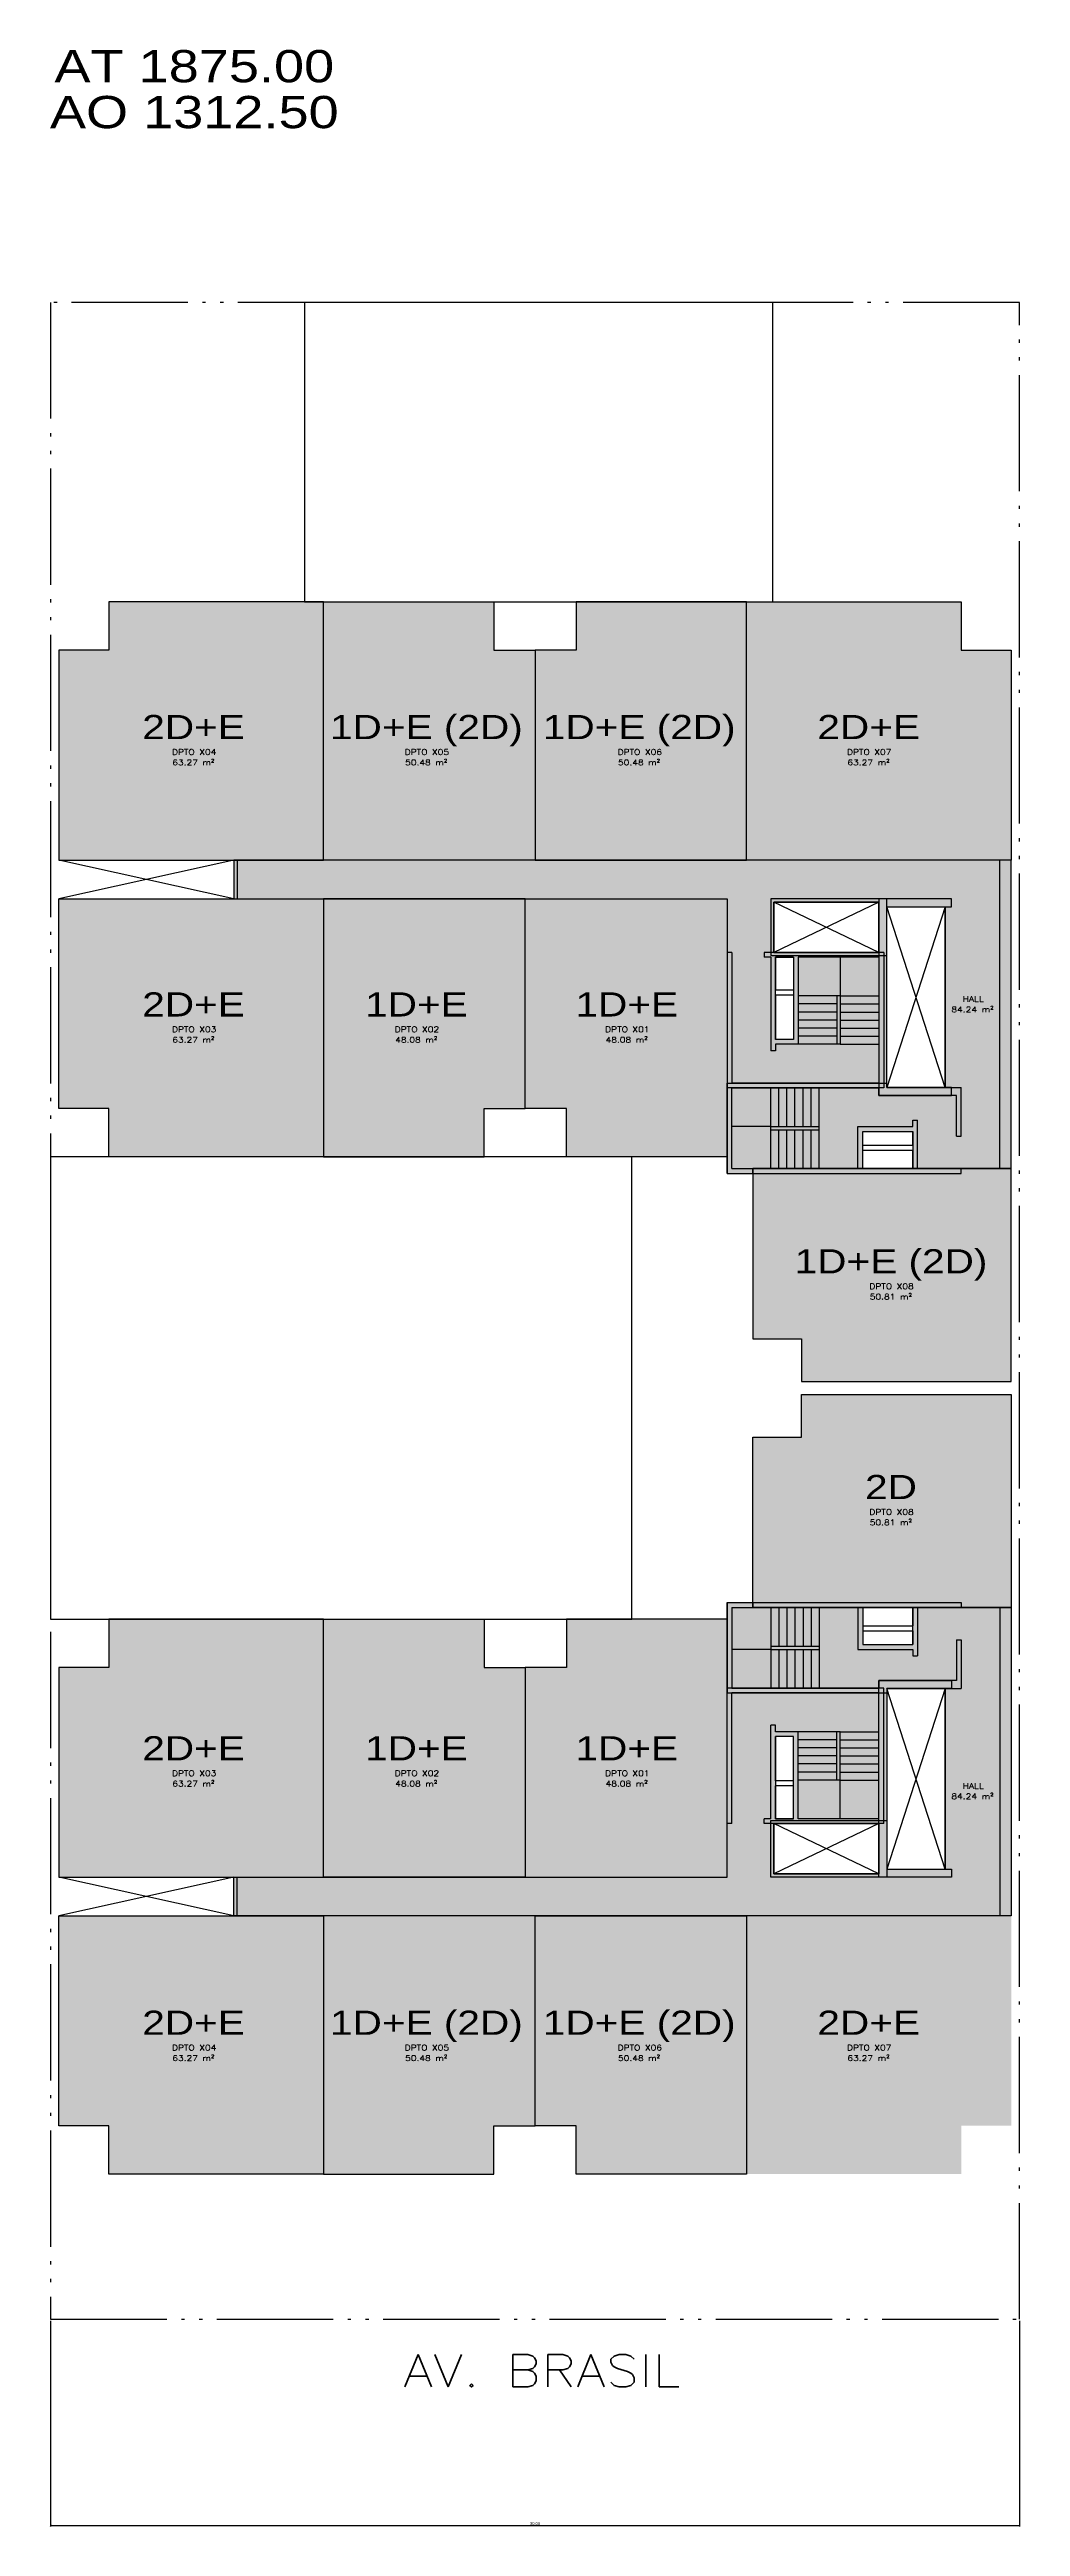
# Model space of a CAD drawing. Header units: metres. Extents: x 279728 to 280328, y 8661744 to 8661821.
# Drawn here: x 280297.6 to 280327.6, y 8661744.3 to 8661821.1 of the extents above; entities outside this region: 1.
import ezdxf
from ezdxf.enums import TextEntityAlignment as Align

# ---------------------------------------------------------------- set-up
doc = ezdxf.new("R2010")
doc.units = ezdxf.units.M
doc.header["$LTSCALE"] = 0.15
doc.header["$PDMODE"] = 35
doc.header["$PDSIZE"] = 0.015
doc.linetypes.add('ACAD_ISO04W100', pattern=[30, 24, -3, 0, -3])
doc.linetypes.add('ACAD_ISO05W100', pattern=[33, 24, -3, 0, -3, 0, -3])
doc.layers.get('0').update_dxf_attribs({"linetype": 'CONTINUOUS'})
doc.layers.get('DEFPOINTS').update_dxf_attribs({"linetype": 'CONTINUOUS'})
for name, color, linetype in [('LINEA PERIMETRAL LEVANTAMIENTO', 3, 'ACAD_ISO05W100'), ('MA_0.10', 1, 'CONTINUOUS'), ('MA_0.20', 2, 'CONTINUOUS'), ('MA_0.40', 4, 'CONTINUOUS'), ('MA_MUROS', 5, 'CONTINUOUS'), ('MA_TEXTO 1', 3, 'CONTINUOUS')]:
    doc.layers.add(name, color=color, linetype=linetype)
doc.layers.add('MA_AREAS', color=113, linetype='CONTINUOUS', plot=False)
doc.styles.add('arial', font='')
doc.styles.add('ROMANS', font='romans.shx')
doc.styles.add('SAS', font='sanss___.ttf')
doc.styles.get('arial').set_extended_font_data('Gill Sans')
doc.dimstyles.new('PLANTA 75', dxfattribs={"dimtxt": 0.13, "dimasz": 0.06, "dimexe": 0.035, "dimexo": 0.05, "dimgap": 0.0075, "dimtad": 1, "dimrnd": 0.0001, "dimzin": 4, "dimdsep": 46, "dimtxsty": 'arial', "dimblk1": 'ARCHTICK', "dimblk2": 'ARCHTICK', "dimsah": 1, "dimcen": 2.5, "dimclrd": 1, "dimclre": 1, "dimclrt": 2, "dimadec": 0, "dimazin": 0, "dimtfac": 1, "dimtofl": 0, "dimtmove": 2, "dimatfit": 3, "dimfxl": 0.1, "dimtolj": 1, "dimtzin": 1, "dimlwd": -1, "dimlwe": -1, "dimarcsym": 0})

# ---------------------------------------------------------------- blocks, each defined once
blk = doc.blocks.new('A$C601166A1')
at = {"layer": 'MA_0.10', "ltscale": 0.25}
for p, q in [((0.2, 5.85), (0.2, 0.25)), ((0.2, 0.25), (2, 5.85)), ((0.2, 5.85), (2, 0.25))]:
    blk.add_line(p, q, dxfattribs=at)
at = {"layer": 'MA_MUROS', "ltscale": 0.25}
blk.add_lwpolyline([(0, 6.1), (0, 5.85), (2, 5.85), (2, 0.25), (0, 0.25), (0, 0), (2.25, 0), (2.25, 6.1)], close=True, dxfattribs=at)
blk = doc.blocks.new('A$C3ce1773a')
at = {"layer": 'MA_0.10', "ltscale": 0.25}
for p, q in [((4.4, 2.65), (4.4, 1.45)), ((4.65, 2.65), (4.65, 1.45)), ((4.9, 2.65), (4.9, 1.45)), ((5.15, 2.65), (5.15, 1.45)), ((5.4, 2.65), (5.4, 1.45)), ((5.65, 2.65), (5.65, 1.45)), ((5.9, 2.65), (5.9, 1.45)), ((5.9, 1.45), (4.4, 1.45)), ((4.4, 1.45), (4.4, 1.35)), ((5.9, 1.35), (4.4, 1.35)), ((4.4, 1.35), (4.4, 0.15)), ((4.65, 1.35), (4.65, 0.15)), ((4.9, 1.35), (4.9, 0.15)), ((5.15, 1.35), (5.15, 0.15)), ((5.4, 1.35), (5.4, 0.15)), ((5.65, 1.35), (5.65, 0.15)), ((5.9, 1.45), (5.9, 1.35)), ((5.9, 1.35), (7.1, 1.35)), ((5.9, 1.35), (5.9, 0.15))]:
    blk.add_line(p, q, dxfattribs=at)
at = {"layer": 'MA_MUROS', "ltscale": 0.25}
for p, q in [((7.25, 2.8), (0, 2.8)), ((0, 2.8), (0, 2.65)), ((1.35, 2.65), (0, 2.65)), ((1.35, 2.65), (1.35, 1.15)), ((3.05, 2.65), (1.5, 2.65)), ((1.5, 2.65), (1.5, 2.075)), ((3.05, 2.65), (3.05, 2.075)), ((7.1, 2.65), (3.2, 2.65)), ((3.2, 2.65), (3.2, 1.35)), ((7.1, 2.65), (7.1, 0.15)), ((7.25, 2.8), (7.25, 0)), ((0.15, 1.65), (0, 1.65)), ((0, 1.65), (0, 0.14)), ((0.15, 1.65), (0.15, 0.39)), ((3.05, 2.075), (1.5, 2.075)), ((1.5, 1.925), (1.5, 1.5)), ((3.05, 1.925), (1.5, 1.925)), ((3.05, 1.925), (3.05, 1.5)), ((1.5, 1.15), (1.35, 1.15)), ((3.05, 1.5), (1.5, 1.5)), ((3.2, 1.35), (1.5, 1.35)), ((1.5, 1.35), (1.5, 1.15)), ((2.3, 0.14), (0, 0.14)), ((0.15, 0.39), (2.55, 0.39)), ((2.3, 0.14), (2.3, 0)), ((2.55, 0.39), (2.55, 0.15)), ((7.1, 0.15), (2.55, 0.15)), ((7.25, 0), (2.3, 0))]:
    blk.add_line(p, q, dxfattribs=at)
blk = doc.blocks.new('A$C3902015f')
at = {"layer": 'MA_0.10', "ltscale": 0.25}
for p, q in [((1.35, 4.51), (1.35, 5.71)), ((1.6, 4.51), (1.6, 5.71)), ((1.85, 4.51), (1.85, 5.71)), ((2.1, 4.51), (2.1, 5.71)), ((2.35, 4.51), (2.35, 5.71)), ((2.6, 4.51), (2.6, 5.71)), ((2.85, 4.51), (2.85, 5.71)), ((1.35, 4.51), (1.35, 4.41)), ((2.85, 4.51), (1.35, 4.51)), ((2.85, 4.41), (1.35, 4.41)), ((1.35, 4.41), (1.35, 3.21)), ((1.6, 4.41), (1.6, 3.21)), ((1.85, 4.41), (1.85, 3.21)), ((2.1, 4.41), (2.1, 3.21)), ((2.35, 4.41), (2.35, 3.21)), ((2.6, 4.41), (2.6, 3.21)), ((2.85, 4.51), (2.85, 4.41)), ((4.05, 4.51), (2.85, 4.51)), ((2.85, 4.41), (2.85, 3.21))]:
    blk.add_line(p, q, dxfattribs=at)
at = {"layer": 'MA_MUROS', "ltscale": 0.25}
for p, q in [((0, 5.86), (0, 1.01)), ((4.2, 5.86), (0, 5.86)), ((0.15, 5.71), (0.15, 1.16)), ((4.05, 5.71), (0.15, 5.71)), ((4.05, 5.71), (4.05, 3.21)), ((4.2, 5.86), (4.2, 2.16)), ((1.35, 3.21), (1.35, 2.51)), ((4.05, 3.21), (1.35, 3.21)), ((1.15, 2.51), (1.15, 2.36)), ((1.35, 2.51), (1.15, 2.51)), ((4.05, 2.36), (1.15, 2.36)), ((1.5, 3.06), (1.5, 2.51)), ((2.875, 3.06), (1.5, 3.06)), ((2.875, 2.51), (1.5, 2.51)), ((2.875, 3.06), (2.875, 2.51)), ((4.05, 3.06), (3.025, 3.06)), ((3.025, 3.06), (3.025, 2.51)), ((4.05, 2.51), (3.025, 2.51)), ((4.05, 3.06), (4.05, 2.51)), ((4.05, 2.36), (4.05, 2.16)), ((4.2, 2.16), (4.05, 2.16)), ((4.2, 1.01), (0, 1.01)), ((4.2, 1.16), (0.15, 1.16)), ((4.2, 1.16), (4.2, 1.01))]:
    blk.add_line(p, q, dxfattribs=at)
blk = doc.blocks.new('_ARCHTICK')
at = {"color": 0, "linetype": 'ByBlock', "const_width": 0.15}
blk.add_lwpolyline([(-0.5, -0.5), (0.5, 0.5)], dxfattribs=at)
blk = doc.blocks.new('*D219')
at = {"layer": 'DEFPOINTS', "color": 0, "ltscale": 0.25}
for p in [(280297.606, 8661750.744), (280327.606, 8661750.744), (280327.606, 8661744.359)]:
    blk.add_point(p, dxfattribs=at)
at = {"layer": 'MA_AREAS', "color": 1, "ltscale": 0.25}
for p, q in [((280297.606, 8661750.694), (280297.606, 8661744.324)), ((280327.606, 8661750.694), (280327.606, 8661744.324)), ((280297.606, 8661744.359), (280327.606, 8661744.359))]:
    blk.add_line(p, q, dxfattribs=at)
at = {"layer": 'MA_AREAS', "color": 1, "ltscale": 0.25, "xscale": 0.06, "yscale": 0.06, "zscale": 0.06, "rotation": 180}
blk.add_blockref('_ARCHTICK', (280297.606, 8661744.359), dxfattribs=at)
at = {"layer": 'MA_AREAS', "color": 1, "ltscale": 0.25, "xscale": 0.06, "yscale": 0.06, "zscale": 0.06}
blk.add_blockref('_ARCHTICK', (280327.606, 8661744.359), dxfattribs=at)
at = {"layer": 'MA_AREAS', "color": 2, "ltscale": 0.25, "insert": (280312.606, 8661744.412), "char_height": 0.09, "attachment_point": 5, "style": 'arial'}
blk.add_mtext('\\A1;30.00', dxfattribs=at)

msp = doc.modelspace()

# ---------------------------------------------------------------- hatches: boundary and pattern name
at = {"ltscale": 0.25, "true_color": 0xebf2e3}
h = msp.add_hatch(color=7, dxfattribs=at)
h.dxf.hatch_style = 1
h.paths.add_polyline_path([(280297.856, 8661795.964), (280306.056, 8661795.964), (280306.056, 8661803.964), (280299.406, 8661803.964), (280299.406, 8661802.464), (280297.856, 8661802.464)])
at = {"ltscale": 0.25, "true_color": 0xfff7e0}
h = msp.add_hatch(color=7, dxfattribs=at)
h.dxf.hatch_style = 1
h.paths.add_polyline_path([(280312.606, 8661795.964), (280306.056, 8661795.964), (280306.056, 8661803.964), (280311.331, 8661803.964), (280311.331, 8661802.464), (280312.606, 8661802.464)])
h = msp.add_hatch(color=7, dxfattribs=at)
h.dxf.hatch_style = 1
h.paths.add_polyline_path([(280312.606, 8661795.964), (280319.156, 8661795.964), (280319.156, 8661803.964), (280313.881, 8661803.964), (280313.881, 8661802.464), (280312.606, 8661802.464)])
at = {"ltscale": 0.25, "true_color": 0xebf2e3}
h = msp.add_hatch(color=7, dxfattribs=at)
h.dxf.hatch_style = 1
h.paths.add_polyline_path([(280327.356, 8661795.964), (280319.156, 8661795.964), (280319.156, 8661803.964), (280325.806, 8661803.964), (280325.806, 8661802.464), (280327.356, 8661802.464)])
at = {"ltscale": 0.25, "true_color": 0xe3e3e3}
h = msp.add_hatch(color=254, dxfattribs=at)
h.dxf.hatch_style = 1
h.paths.add_polyline_path([(280303.281, 8661795.964), (280303.281, 8661794.764), (280318.556, 8661794.764), (280318.556, 8661786.254), (280319.356, 8661786.254), (280319.356, 8661786.404), (280322.756, 8661786.404), (280322.756, 8661787.554), (280324.306, 8661787.554), (280324.306, 8661786.404), (280327.356, 8661786.404), (280327.356, 8661795.964)])
h.paths.add_polyline_path([(280323.506, 8661794.514), (280325.306, 8661794.514), (280325.306, 8661788.914), (280323.506, 8661788.914)], flags=16)
h.paths.add_polyline_path([(280320.056, 8661792.954), (280320.606, 8661792.954), (280320.606, 8661790.404), (280320.056, 8661790.404)], flags=16)
h.paths.add_polyline_path([(280320.006, 8661794.664), (280323.256, 8661794.664), (280323.256, 8661793.104), (280320.006, 8661793.104)], flags=16)
at = {"ltscale": 0.25, "true_color": 0xebf2e3}
h = msp.add_hatch(color=7, dxfattribs=at)
h.dxf.hatch_style = 1
h.paths.add_polyline_path([(280297.856, 8661794.764), (280306.056, 8661794.764), (280306.056, 8661786.764), (280299.406, 8661786.764), (280299.406, 8661788.264), (280297.856, 8661788.264)])
at = {"ltscale": 0.25, "true_color": 0xd0dfeb}
h = msp.add_hatch(color=254, dxfattribs=at)
h.dxf.hatch_style = 1
h.paths.add_polyline_path([(280312.306, 8661794.764), (280306.056, 8661794.764), (280306.056, 8661786.764), (280311.031, 8661786.764), (280311.031, 8661788.264), (280312.306, 8661788.264)])
h = msp.add_hatch(color=254, dxfattribs=at)
h.dxf.hatch_style = 1
h.paths.add_polyline_path([(280312.306, 8661794.764), (280318.556, 8661794.764), (280318.556, 8661786.764), (280313.581, 8661786.764), (280313.581, 8661788.264), (280312.306, 8661788.264)])
at = {"ltscale": 0.25, "true_color": 0xfff7e0}
h = msp.add_hatch(color=7, dxfattribs=at)
h.dxf.hatch_style = 1
h.paths.add_polyline_path([(280327.356, 8661779.804), (280327.356, 8661786.404), (280319.356, 8661786.404), (280319.356, 8661781.129), (280320.856, 8661781.129), (280320.856, 8661779.804)])
h = msp.add_hatch(color=7, dxfattribs=at)
h.dxf.hatch_style = 1
h.paths.add_polyline_path([(280327.356, 8661779.404), (280327.356, 8661772.804), (280319.356, 8661772.804), (280319.356, 8661778.079), (280320.856, 8661778.079), (280320.856, 8661779.404)])
at = {"ltscale": 0.25, "true_color": 0xe7e7e4}
h = msp.add_hatch(color=254, dxfattribs=at)
h.dxf.hatch_style = 1
h.paths.add_polyline_path([(279729.638, 8661747.079), (279729.477, 8661748.268), (279743.549, 8661750.173), (279743.455, 8661750.867), (279745.734, 8661751.176), (279745.808, 8661750.631), (279746.204, 8661750.684), (279746.13, 8661751.229), (279745.889, 8661753.013), (279743.213, 8661752.651), (279742.824, 8661755.524), (279746.986, 8661756.088), (279747.409, 8661752.967), (279748.413, 8661753.103), (279748.01, 8661756.075), (279748.159, 8661756.096), (279746.468, 8661768.582), (279745.774, 8661768.488), (279745.466, 8661770.767), (279746.011, 8661770.841), (279745.909, 8661771.594), (279743.121, 8661772.801), (279743.098, 8661772.975), (279737.785, 8661775.277), (279727.734, 8661773.916), (279727.573, 8661775.105), (279736.151, 8661776.267), (279736.137, 8661776.366), (279738.257, 8661776.653), (279747.373, 8661772.703), (279750.461, 8661749.899)])
at = {"ltscale": 0.25, "true_color": 0xe3e3e3}
h = msp.add_hatch(color=254, dxfattribs=at)
h.dxf.hatch_style = 1
h.paths.add_polyline_path([(280320.006, 8661764.544), (280323.256, 8661764.544), (280323.256, 8661766.104), (280320.006, 8661766.104)], flags=16)
h.paths.add_polyline_path([(280323.506, 8661764.694), (280325.306, 8661764.694), (280325.306, 8661770.294), (280323.506, 8661770.294)], flags=16)
h.paths.add_polyline_path([(280320.056, 8661766.254), (280320.606, 8661766.254), (280320.606, 8661768.804), (280320.056, 8661768.804)], flags=16)
h.paths.add_polyline_path([(280303.281, 8661763.244), (280303.281, 8661764.444), (280318.556, 8661764.444), (280318.556, 8661772.954), (280319.356, 8661772.954), (280319.356, 8661772.804), (280322.756, 8661772.804), (280322.756, 8661771.654), (280324.306, 8661771.654), (280324.306, 8661772.804), (280327.356, 8661772.804), (280327.356, 8661763.244)])
at = {"ltscale": 0.25, "true_color": 0xebf2e3}
h = msp.add_hatch(color=7, dxfattribs=at)
h.dxf.hatch_style = 1
h.paths.add_polyline_path([(280297.856, 8661764.444), (280306.056, 8661764.444), (280306.056, 8661772.444), (280299.406, 8661772.444), (280299.406, 8661770.944), (280297.856, 8661770.944)])
at = {"ltscale": 0.25, "true_color": 0xd0dfeb}
h = msp.add_hatch(color=254, dxfattribs=at)
h.dxf.hatch_style = 1
h.paths.add_polyline_path([(280312.306, 8661764.444), (280306.056, 8661764.444), (280306.056, 8661772.444), (280311.031, 8661772.444), (280311.031, 8661770.944), (280312.306, 8661770.944)])
h = msp.add_hatch(color=254, dxfattribs=at)
h.dxf.hatch_style = 1
h.paths.add_polyline_path([(280312.306, 8661764.444), (280318.556, 8661764.444), (280318.556, 8661772.444), (280313.581, 8661772.444), (280313.581, 8661770.944), (280312.306, 8661770.944)])
at = {"ltscale": 0.25, "true_color": 0xebf2e3}
h = msp.add_hatch(color=7, dxfattribs=at)
h.dxf.hatch_style = 1
h.paths.add_polyline_path([(280297.856, 8661763.244), (280306.056, 8661763.244), (280306.056, 8661755.244), (280299.406, 8661755.244), (280299.406, 8661756.744), (280297.856, 8661756.744)])
at = {"ltscale": 0.25, "true_color": 0xfff7e0}
h = msp.add_hatch(color=7, dxfattribs=at)
h.dxf.hatch_style = 1
h.paths.add_polyline_path([(280312.606, 8661763.244), (280306.056, 8661763.244), (280306.056, 8661755.244), (280311.331, 8661755.244), (280311.331, 8661756.744), (280312.606, 8661756.744)])
h = msp.add_hatch(color=7, dxfattribs=at)
h.dxf.hatch_style = 1
h.paths.add_polyline_path([(280312.606, 8661763.244), (280319.156, 8661763.244), (280319.156, 8661755.244), (280313.881, 8661755.244), (280313.881, 8661756.744), (280312.606, 8661756.744)])
at = {"ltscale": 0.25, "true_color": 0xebf2e3}
h = msp.add_hatch(color=7, dxfattribs=at)
h.dxf.hatch_style = 1
h.paths.add_polyline_path([(280327.356, 8661763.244), (280319.156, 8661763.244), (280319.156, 8661755.244), (280325.806, 8661755.244), (280325.806, 8661756.744), (280327.356, 8661756.744)])

# ---------------------------------------------------------------- linework, layer by layer
at = {"layer": 'LINEA PERIMETRAL LEVANTAMIENTO'}
msp.add_lwpolyline([(280327.606, 8661813.244), (280297.606, 8661813.244), (280297.606, 8661750.744), (280327.606, 8661750.744)], close=True, dxfattribs=at)
at = {"layer": 'MA_0.10', "ltscale": 0.25}
for p, q in [((280303.281, 8661795.964), (280297.856, 8661794.764)), ((280303.281, 8661794.764), (280297.856, 8661795.964)), ((280323.256, 8661794.664), (280320.006, 8661793.104)), ((280323.256, 8661793.104), (280320.006, 8661794.664)), ((280323.256, 8661764.544), (280320.006, 8661766.104)), ((280323.256, 8661766.104), (280320.006, 8661764.544)), ((280303.281, 8661763.244), (280297.856, 8661764.444)), ((280303.281, 8661764.444), (280297.856, 8661763.244))]:
    msp.add_line(p, q, dxfattribs=at)
for points in [[(280319.971, 8661813.244), (280305.471, 8661813.244), (280305.471, 8661803.964), (280319.971, 8661803.964)], [(280315.606, 8661786.764), (280297.606, 8661786.764), (280297.606, 8661772.444), (280315.606, 8661772.444)]]:
    msp.add_lwpolyline(points, close=True, dxfattribs=at)
at = {"layer": 'MA_0.20', "ltscale": 0.25}
for p, q in [((280303.281, 8661795.964), (280303.281, 8661794.764)), ((280303.381, 8661795.964), (280303.381, 8661794.764)), ((280303.281, 8661763.244), (280303.281, 8661764.444)), ((280303.381, 8661763.244), (280303.381, 8661764.444))]:
    msp.add_line(p, q, dxfattribs=at)
at = {"layer": 'MA_AREAS', "ltscale": 0.25}
for points in [[(280303.281, 8661795.964), (280303.281, 8661794.764), (280318.556, 8661794.764), (280318.556, 8661786.254), (280319.356, 8661786.254), (280319.356, 8661786.404), (280322.756, 8661786.404), (280322.756, 8661787.554), (280324.306, 8661787.554), (280324.306, 8661786.404), (280327.356, 8661786.404), (280327.356, 8661795.964)], [(280320.006, 8661794.664), (280323.256, 8661794.664), (280323.256, 8661793.104), (280320.006, 8661793.104)], [(280323.506, 8661794.514), (280325.306, 8661794.514), (280325.306, 8661788.914), (280323.506, 8661788.914)], [(280320.056, 8661792.954), (280320.606, 8661792.954), (280320.606, 8661790.404), (280320.056, 8661790.404)], [(280303.281, 8661763.244), (280303.281, 8661764.444), (280318.556, 8661764.444), (280318.556, 8661772.954), (280319.356, 8661772.954), (280319.356, 8661772.804), (280322.756, 8661772.804), (280322.756, 8661771.654), (280324.306, 8661771.654), (280324.306, 8661772.804), (280327.356, 8661772.804), (280327.356, 8661763.244)], [(280323.506, 8661764.694), (280325.306, 8661764.694), (280325.306, 8661770.294), (280323.506, 8661770.294)], [(280320.056, 8661766.254), (280320.606, 8661766.254), (280320.606, 8661768.804), (280320.056, 8661768.804)], [(280320.006, 8661764.544), (280323.256, 8661764.544), (280323.256, 8661766.104), (280320.006, 8661766.104)]]:
    msp.add_lwpolyline(points, close=True, dxfattribs=at)
at = {"layer": 'MA_MUROS', "ltscale": 0.25}
for p, q in [((280327.006, 8661786.404), (280327.006, 8661795.964)), ((280327.356, 8661786.404), (280327.356, 8661795.964)), ((280327.006, 8661772.804), (280327.006, 8661763.244)), ((280327.356, 8661772.804), (280327.356, 8661763.244))]:
    msp.add_line(p, q, dxfattribs=at)
for points in [[(280297.856, 8661795.964), (280306.056, 8661795.964), (280306.056, 8661803.964), (280299.406, 8661803.964), (280299.406, 8661802.464), (280297.856, 8661802.464)], [(280312.606, 8661795.964), (280306.056, 8661795.964), (280306.056, 8661803.964), (280311.331, 8661803.964), (280311.331, 8661802.464), (280312.606, 8661802.464)], [(280312.606, 8661795.964), (280319.156, 8661795.964), (280319.156, 8661803.964), (280313.881, 8661803.964), (280313.881, 8661802.464), (280312.606, 8661802.464)], [(280327.356, 8661795.964), (280319.156, 8661795.964), (280319.156, 8661803.964), (280325.806, 8661803.964), (280325.806, 8661802.464), (280327.356, 8661802.464)], [(280297.856, 8661794.764), (280306.056, 8661794.764), (280306.056, 8661786.764), (280299.406, 8661786.764), (280299.406, 8661788.264), (280297.856, 8661788.264)], [(280312.306, 8661794.764), (280306.056, 8661794.764), (280306.056, 8661786.764), (280311.031, 8661786.764), (280311.031, 8661788.264), (280312.306, 8661788.264)], [(280312.306, 8661794.764), (280318.556, 8661794.764), (280318.556, 8661786.764), (280313.581, 8661786.764), (280313.581, 8661788.264), (280312.306, 8661788.264)], [(280323.506, 8661794.764), (280319.906, 8661794.764), (280319.906, 8661793.004), (280323.506, 8661793.004)], [(280323.256, 8661794.664), (280320.006, 8661794.664), (280320.006, 8661793.104), (280323.256, 8661793.104)], [(280327.356, 8661779.804), (280327.356, 8661786.404), (280319.356, 8661786.404), (280319.356, 8661781.129), (280320.856, 8661781.129), (280320.856, 8661779.804)], [(280327.356, 8661779.404), (280327.356, 8661772.804), (280319.356, 8661772.804), (280319.356, 8661778.079), (280320.856, 8661778.079), (280320.856, 8661779.404)], [(280297.856, 8661764.444), (280306.056, 8661764.444), (280306.056, 8661772.444), (280299.406, 8661772.444), (280299.406, 8661770.944), (280297.856, 8661770.944)], [(280312.306, 8661764.444), (280306.056, 8661764.444), (280306.056, 8661772.444), (280311.031, 8661772.444), (280311.031, 8661770.944), (280312.306, 8661770.944)], [(280312.306, 8661764.444), (280318.556, 8661764.444), (280318.556, 8661772.444), (280313.581, 8661772.444), (280313.581, 8661770.944), (280312.306, 8661770.944)], [(280323.506, 8661764.444), (280319.906, 8661764.444), (280319.906, 8661766.204), (280323.506, 8661766.204)], [(280323.256, 8661764.544), (280320.006, 8661764.544), (280320.006, 8661766.104), (280323.256, 8661766.104)], [(280297.856, 8661763.244), (280306.056, 8661763.244), (280306.056, 8661755.244), (280299.406, 8661755.244), (280299.406, 8661756.744), (280297.856, 8661756.744)], [(280312.606, 8661763.244), (280306.056, 8661763.244), (280306.056, 8661755.244), (280311.331, 8661755.244), (280311.331, 8661756.744), (280312.606, 8661756.744)], [(280312.606, 8661763.244), (280319.156, 8661763.244), (280319.156, 8661755.244), (280313.881, 8661755.244), (280313.881, 8661756.744), (280312.606, 8661756.744)]]:
    msp.add_lwpolyline(points, close=True, dxfattribs=at)

# ---------------------------------------------------------------- block references
at = {"layer": 'MA_MUROS', "ltscale": 0.25, "xscale": -1, "rotation": 270}
msp.add_blockref('A$C3902015f', (280317.546, 8661788.904), dxfattribs=at)
at = {"layer": 'MA_MUROS', "ltscale": 0.25}
for name, p, rotation in [('A$C3ce1773a', (280325.806, 8661789.054), 180), ('A$C3902015f', (280317.546, 8661770.304), 270)]:
    msp.add_blockref(name, p, dxfattribs=dict(at, rotation=rotation))
at = {"layer": 'MA_MUROS', "ltscale": 0.25, "xscale": -1}
msp.add_blockref('A$C3ce1773a', (280325.806, 8661770.154), dxfattribs=at)
at = {"layer": 'MA_TEXTO 1', "ltscale": 0.25, "rotation": 180}
msp.add_blockref('A$C601166A1', (280325.506, 8661794.764), dxfattribs=at)
at = {"layer": 'MA_TEXTO 1', "ltscale": 0.25, "xscale": -1}
msp.add_blockref('A$C601166A1', (280325.506, 8661764.444), dxfattribs=at)

# ---------------------------------------------------------------- texts
at = {"layer": 'MA_0.40', "style": 'ROMANS', "width": 1.2}
for s, p in [('DPTO X04', (280302.049, 8661799.226)), ('DPTO X05', (280309.259, 8661799.226)), ('DPTO X06', (280315.85, 8661799.226)), ('DPTO X07', (280322.956, 8661799.226)), ('HALL', (280326.177, 8661791.572)), ('DPTO X03', (280302.049, 8661790.632)), ('DPTO X02', (280308.95, 8661790.632)), ('DPTO X01', (280315.465, 8661790.632)), ('DPTO X08', (280323.648, 8661782.67)), ('DPTO X08', (280323.648, 8661775.676)), ('DPTO X03', (280302.049, 8661767.579)), ('DPTO X02', (280308.95, 8661767.579)), ('DPTO X01', (280315.465, 8661767.579)), ('HALL', (280326.177, 8661767.187)), ('DPTO X04', (280302.049, 8661759.075)), ('DPTO X05', (280309.259, 8661759.075)), ('DPTO X06', (280315.85, 8661759.075)), ('DPTO X07', (280322.956, 8661759.075))]:
    msp.add_text(s, height=0.1715, dxfattribs=at).set_placement(p, align=Align.CENTER)
at = {"layer": 'MA_TEXTO 1', "linetype": 'ACAD_ISO04W100', "style": 'SAS', "width": 1.2}
for s, height, p in [('AT 1875.00', 0.9995, (280302.055, 8661820.567)), ('AO 1312.50', 0.9995, (280302.055, 8661819.144)), ('2D+E', 0.7496, (280302.032, 8661800.086)), ('1D+E (2D)', 0.7496, (280309.242, 8661800.086)), ('1D+E (2D)', 0.7496, (280315.833, 8661800.086)), ('2D+E', 0.7496, (280322.939, 8661800.086)), ('2D+E', 0.7496, (280302.032, 8661791.491)), ('1D+E', 0.7496, (280308.933, 8661791.491)), ('1D+E', 0.7496, (280315.448, 8661791.491)), ('1D+E (2D)', 0.7496, (280323.631, 8661783.53)), ('2D', 0.7496, (280323.631, 8661776.535)), ('2D+E', 0.7496, (280302.032, 8661768.439)), ('1D+E', 0.7496, (280308.933, 8661768.439)), ('1D+E', 0.7496, (280315.448, 8661768.439)), ('2D+E', 0.7496, (280302.032, 8661759.934)), ('1D+E (2D)', 0.7496, (280309.242, 8661759.934)), ('1D+E (2D)', 0.7496, (280315.833, 8661759.934)), ('2D+E', 0.7496, (280322.939, 8661759.934))]:
    msp.add_text(s, height=height, dxfattribs=at).set_placement(p, align=Align.MIDDLE_CENTER)
at = {"layer": 'MA_TEXTO 1', "style": 'ROMANS', "width": 1.2}
for s, height, p in [('63.27 m²', 0.1715, (280302.027, 8661798.988)), ('50.48 m²', 0.1715, (280309.237, 8661798.988)), ('50.48 m²', 0.1715, (280315.828, 8661798.988)), ('63.27 m²', 0.1715, (280322.934, 8661798.988)), ('84.24 m²', 0.1715, (280326.155, 8661791.334)), ('63.27 m²', 0.1715, (280302.027, 8661790.394)), ('48.08 m²', 0.1715, (280308.928, 8661790.394)), ('48.08 m²', 0.1715, (280315.443, 8661790.394)), ('50.81 m²', 0.1715, (280323.626, 8661782.432)), ('50.81 m²', 0.1715, (280323.626, 8661775.438)), ('63.27 m²', 0.1715, (280302.027, 8661767.341)), ('48.08 m²', 0.1715, (280308.928, 8661767.341)), ('48.08 m²', 0.1715, (280315.443, 8661767.341)), ('84.24 m²', 0.1715, (280326.155, 8661766.949)), ('63.27 m²', 0.1715, (280302.027, 8661758.837)), ('50.48 m²', 0.1715, (280309.237, 8661758.837)), ('50.48 m²', 0.1715, (280315.828, 8661758.837)), ('63.27 m²', 0.1715, (280322.934, 8661758.837)), ('AV. BRASIL', 1, (280312.822, 8661749.149))]:
    msp.add_text(s, height=height, dxfattribs=at).set_placement(p, align=Align.MIDDLE_CENTER)

# ---------------------------------------------------------------- dimensions: what is measured, and where the dimension line sits
at = {"layer": 'MA_AREAS', "ltscale": 0.25}
dim = msp.add_linear_dim(base=(280327.606, 8661744.359), p1=(280297.606, 8661750.744), p2=(280327.606, 8661750.744), dimstyle='PLANTA 75', override={"dimtxt": 0.09, "dimfxl": 0.18}, dxfattribs=at)
dim.commit()
dim.dimension.update_dxf_attribs({"geometry": '*D219', "text_midpoint": (280312.606, 8661744.412)})

doc.saveas('drawing.dxf')
